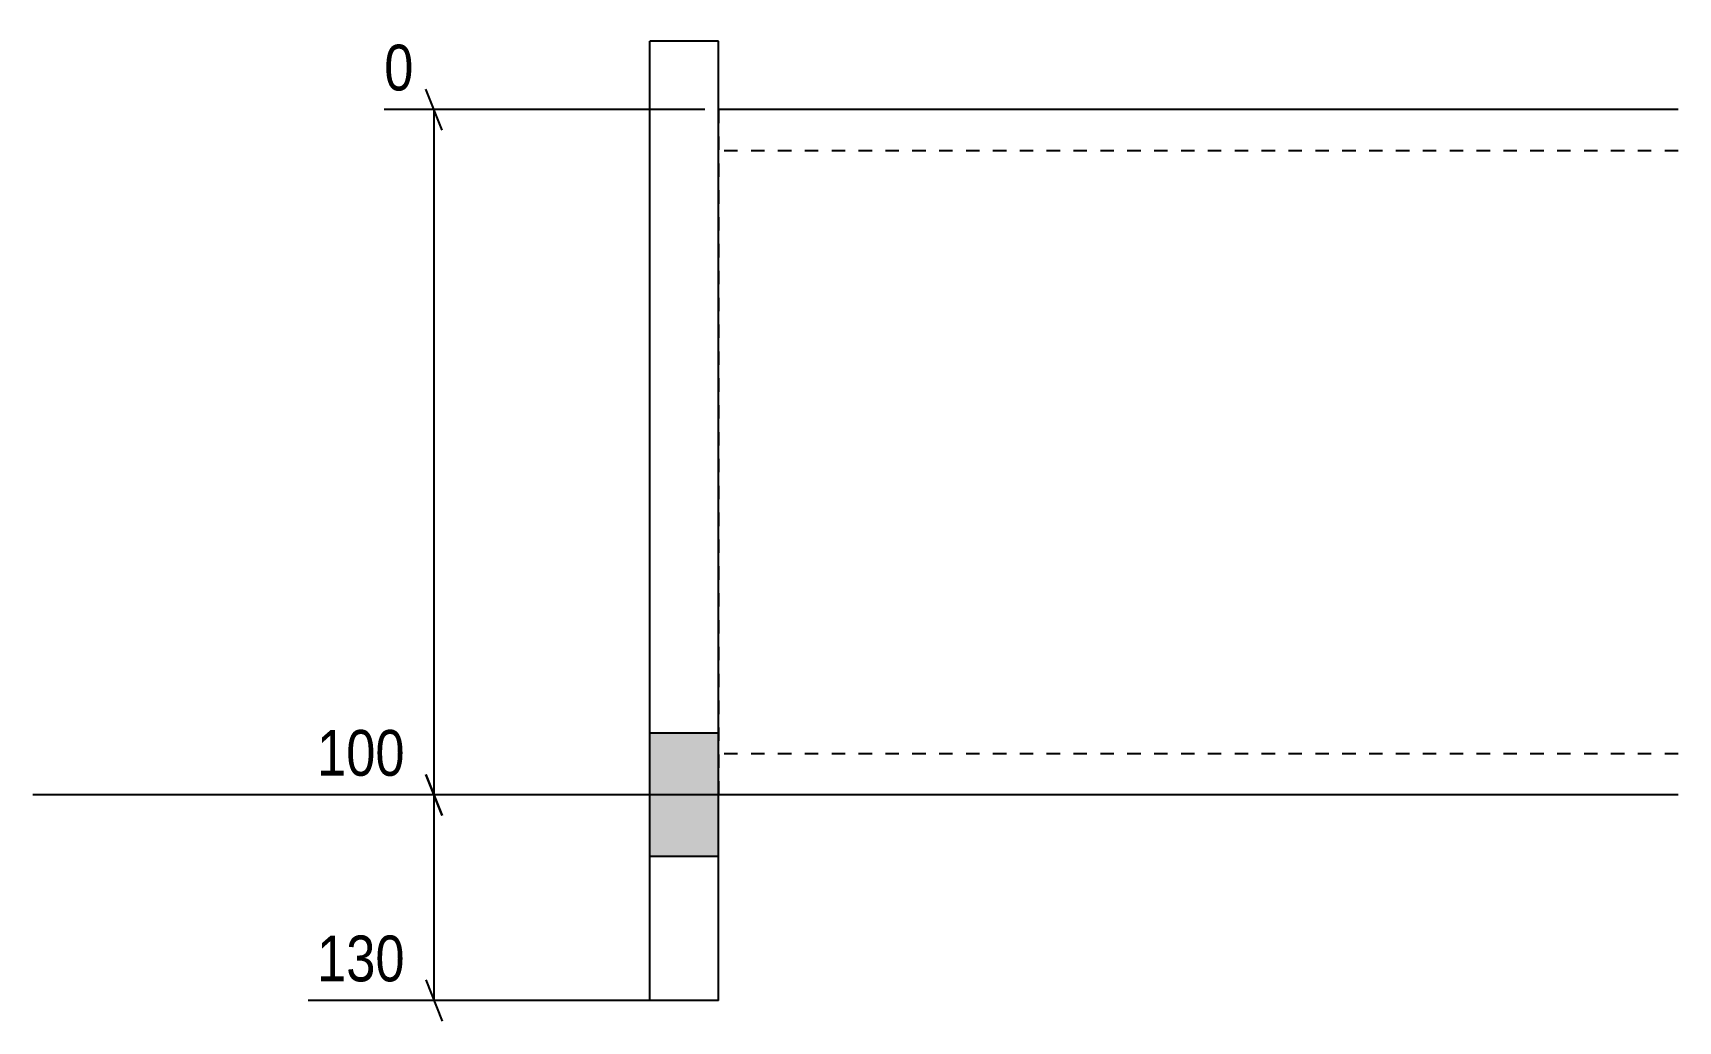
# Model space of a CAD drawing. Header units: millimetres. Extents: x 5 to 23145, y 2 to 936.
# Drawn here: x 12236.2 to 12476.2, y 4.8 to 149 of the extents above; entities that cross this region are included whole.
import ezdxf

# ---------------------------------------------------------------- set-up
doc = ezdxf.new("R2010")
doc.units = ezdxf.units.MM
doc.linetypes.add('DXK_LINE_DOT2', pattern=[3.9198, 1.9599, -1.9599])
doc.layers.add('MÅLSÆTNING', color=7, linetype='Continuous')
doc.layers.add('STÅL', color=7, linetype='Continuous')
doc.styles.add('Arial Narrow', font='ARIALN.TTF', dxfattribs={"height": 0.2})

msp = doc.modelspace()

# ---------------------------------------------------------------- hatches: boundary and pattern name
at = {"layer": 'STÅL', "linetype": 'Continuous'}
msp.add_hatch(color=96, dxfattribs=at).paths.add_polyline_path([(12326.19, 46.8), (12326.19, 28.8), (12336.19, 28.8), (12336.19, 46.8)])
msp.add_hatch(color=96, dxfattribs=at).paths.add_polyline_path([(12326.19, 46.8), (12326.19, 28.8), (12336.19, 28.8), (12336.19, 46.8)])

# ---------------------------------------------------------------- linework, layer by layer
at = {"layer": 'MÅLSÆTNING', "color": 7, "linetype": 'Continuous'}
for p, q in [((12295.91, 134.8), (12293.51, 140.8)), ((12334.19, 137.8), (12287.44, 137.8)), ((12294.71, 37.8), (12294.71, 137.8)), ((12293.51, 40.8), (12295.91, 34.8)), ((12295.91, 34.8), (12293.51, 40.8)), ((12334.19, 37.8), (12276.36, 37.8)), ((12334.19, 37.8), (12276.36, 37.8)), ((12294.71, 7.8), (12294.71, 37.8)), ((12293.51, 10.8), (12295.91, 4.8)), ((12334.19, 7.8), (12276.36, 7.8))]:
    msp.add_line(p, q, dxfattribs=at)
at = {"layer": 'STÅL', "color": 2, "linetype": 'Continuous'}
for p, q in [((12326.19, 7.8), (12326.19, 147.8)), ((12336.19, 147.8), (12326.19, 147.8)), ((12336.19, 7.8), (12336.19, 147.8)), ((12476.19, 137.8), (12336.19, 137.8)), ((12476.19, 37.8), (12336.19, 37.8)), ((12336.19, 7.8), (12326.19, 7.8))]:
    msp.add_line(p, q, dxfattribs=at)
at = {"layer": 'STÅL', "color": 7, "linetype": 'DXK_LINE_DOT2'}
for p, q in [((12336.19, 137.8), (12336.19, 38.71)), ((12476.19, 131.8), (12336.19, 131.8)), ((12476.19, 43.8), (12336.19, 43.8)), ((12336.19, 38.71), (12336.19, 37.8))]:
    msp.add_line(p, q, dxfattribs=at)
at = {"layer": 'STÅL', "color": 96, "linetype": 'Continuous'}
for p, q in [((12336.19, 46.8), (12326.19, 46.8)), ((12336.19, 46.8), (12326.19, 46.8)), ((12345.43, 37.8), (12236.19, 37.8)), ((12345.43, 37.8), (12236.19, 37.8)), ((12336.19, 28.8), (12326.19, 28.8)), ((12336.19, 28.8), (12326.19, 28.8))]:
    msp.add_line(p, q, dxfattribs=at)

# ---------------------------------------------------------------- wipeouts: each hides what was drawn before it
at = {"color": 0, "linetype": 'Continuous'}
for points in [[(12291.84, 39.2), (12291.84, 49), (12276.24, 49), (12276.24, 39.2)], [(12291.84, 9.2), (12291.84, 19), (12276.24, 19), (12276.24, 9.2)]]:
    msp.add_wipeout(points, dxfattribs=at).dxf.layer = 'MÅLSÆTNING'

# ---------------------------------------------------------------- next in the draw order: texts
at = {"layer": 'MÅLSÆTNING', "color": 3, "linetype": 'Continuous', "style": 'Arial Narrow'}
for s, p in [('100', (12277.64, 40.6)), ('130', (12277.64, 10.6))]:
    msp.add_text(s, height=6.681, dxfattribs=at).set_placement(p)

# ---------------------------------------------------------------- next in the draw order: wipeouts: each hides what was drawn before it
at = {"color": 0, "linetype": 'Continuous'}
msp.add_wipeout([(12293.11, 139.2), (12293.11, 149), (12286.04, 149), (12286.04, 139.2)], dxfattribs=at).dxf.layer = 'MÅLSÆTNING'

# ---------------------------------------------------------------- next in the draw order: texts
at = {"layer": 'MÅLSÆTNING', "color": 3, "linetype": 'Continuous', "style": 'Arial Narrow'}
msp.add_text('0', height=6.68, dxfattribs=at).set_placement((12287.44, 140.6))

doc.saveas('drawing.dxf')
